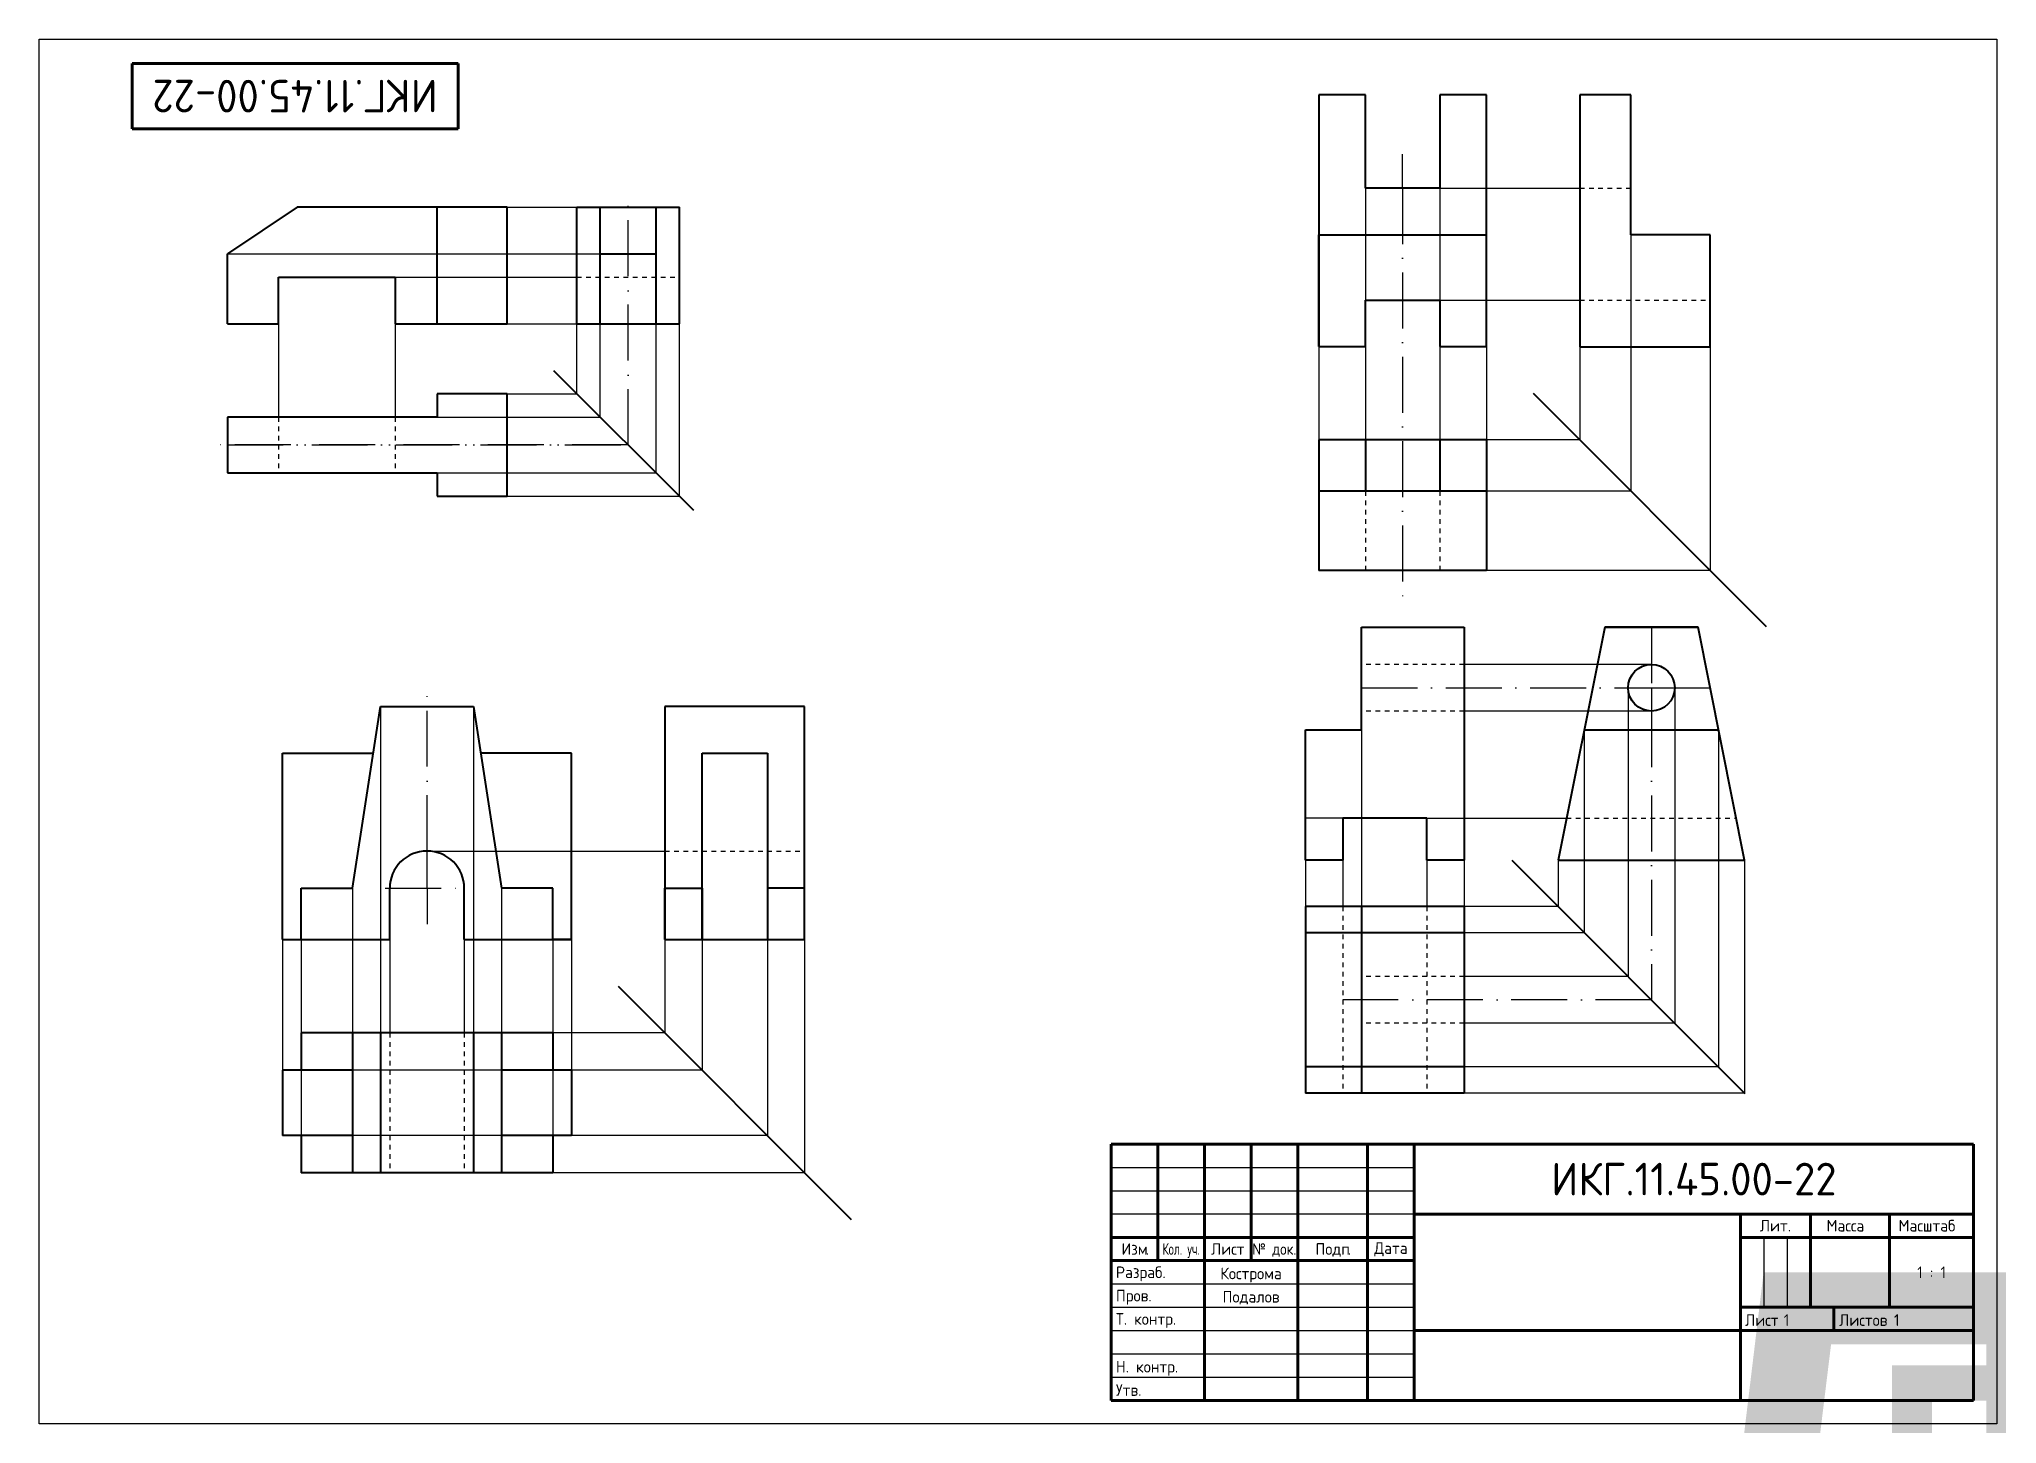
# Model space of a CAD drawing. Header units: millimetres. Extents: x 801 to 1734, y -82 to 358.
# Drawn here: x 800.6 to 1220.6, y 60.7 to 357.7 of the extents above; entities that cross this region are included whole.
import ezdxf
from ezdxf.enums import TextEntityAlignment as Align

# ---------------------------------------------------------------- set-up
doc = ezdxf.new("R2018")
doc.units = ezdxf.units.MM
doc.linetypes.add('ACAD_ISO10W100', pattern=[18, 12, -3, 0, -3])
doc.linetypes.add('JIS_02_1.0', pattern=[2, 1, -1])
for name, color, linetype in [('Линии связи', 92, 'Continuous'), ('Невидимая', 7, 'JIS_02_1.0'), ('Центровая', 20, 'ACAD_ISO10W100')]:
    doc.layers.add(name, color=color, linetype=linetype)
doc.layers.add('Основная', color=7, linetype='Continuous', lineweight=40)
doc.styles.add('GOST-2.304_Type-B', font='GOST Common.ttf')
doc.styles.get("Standard").update_dxf_attribs({"font": 'arial.ttf'})

# ---------------------------------------------------------------- blocks, each defined once
blk = doc.blocks.new('ACAD_SPDS_TB_08')
at = {"linetype": 'Continuous', "lineweight": 60}
for p, q in [((0, 0), (0, -14)), ((70, 0), (0, 0)), ((70, 0), (70, -14)), ((70, -14), (0, -14))]:
    blk.add_line(p, q, dxfattribs=at)
at = {"style": 'GOST-2.304_Type-B', "flags": 8}
blk.add_attdef('ОБОЗНАЧЕНИЕ_ДОКУМЕНТА', text='', height=5, dxfattribs=at).set_placement((35, -7), align=Align.MIDDLE_CENTER)
at = {"style": 'GOST-2.304_Type-B', "flags": 1}
blk.add_attdef('ИДЕНТИФИКАТОР_НАДПИСИ', (-0.4, -20.95), '', height=2.5, dxfattribs=at)
blk = doc.blocks.new('ACAD_SPDS_TB_06')
at = {"linetype": 'Continuous', "lineweight": 60}
for p, q in [((-185, 55), (0, 55)), ((-185, 55), (-185, 0)), ((-175, 55), (-175, 30)), ((-165, 55), (-165, 0)), ((-155, 55), (-155, 30)), ((-145, 55), (-145, 0)), ((-130, 55), (-130, 0)), ((-120, 55), (-120, 0)), ((0, 55), (0, 0)), ((-120, 40), (0, 40)), ((-185, 35), (-120, 35)), ((-185, 30), (-120, 30)), ((-120, 15), (0, 15)), ((-185, 0), (0, 0))]:
    blk.add_line(p, q, dxfattribs=at)
at = {"linetype": 'Continuous', "lineweight": 25}
for p, q in [((-185, 50), (-120, 50)), ((-185, 45), (-120, 45)), ((-185, 25), (-120, 25)), ((-185, 20), (-120, 20)), ((-185, 15), (-120, 15)), ((-185, 10), (-120, 10)), ((-185, 5), (-120, 5))]:
    blk.add_line(p, q, dxfattribs=at)
at = {"lineweight": 25}
blk.add_line((-120, 40), (-185, 40), dxfattribs=at)
at = {"lineweight": 60}
for p, q in [((-50, 40), (-50, 0)), ((-35, 40), (-35, 20)), ((-18, 40), (-18, 20)), ((-50, 35), (0, 35)), ((-50, 20), (0, 20)), ((-30, 20), (-30, 15))]:
    blk.add_line(p, q, dxfattribs=at)
for p, q in [((-45, 35), (-45, 20)), ((-40, 35), (-40, 20)), ((-130, 20), (-120, 20))]:
    blk.add_line(p, q)
at = {"style": 'GOST-2.304_Type-B'}
for s, p in [('Изм', (-180, 31.25)), ('Лист', (-160, 31.25)), ('Подп', (-137.5, 31.25)), ('Дата', (-125, 31.44))]:
    blk.add_text(s, height=2.5, dxfattribs=at).set_placement(p, align=Align.CENTER)
at = {"style": 'GOST-2.304_Type-B', "width": 0.70447}
blk.add_text('Кол. уч.', height=2.5, dxfattribs=at).set_placement((-174, 31.25), (-166, 31.25), align=Align.FIT)
at = {"style": 'GOST-2.304_Type-B', "width": 0.9}
blk.add_text('№ док.', height=2.5, dxfattribs=at).set_placement((-150, 31.25), align=Align.CENTER)
at = {"style": 'GOST-2.304_Type-B'}
for s, p in [('.', (-177.56, 31.25)), ('.', (-134.25, 31.25)), ('Разраб.', (-184, 26.25)), ('Пров.', (-184, 21.25)), ('Т. контр.', (-184, 16.25)), ('Лист', (-49.02, 16)), ('Листов', (-28.83, 16)), ('Н. контр.', (-184, 6)), ('Утв.', (-184, 1))]:
    blk.add_text(s, height=2.5, dxfattribs=at).set_placement(p)
at = {"linetype": 'Continuous', "char_height": 2.5, "attachment_point": 5, "style": 'GOST-2.304_Type-B'}
for s, insert, width in [('Лит.', (-42.5, 37.5), 14), ('Масса', (-27.5, 37.5), 14), ('Масштаб', (-10, 37.5), 19)]:
    blk.add_mtext(s, dxfattribs=dict(at, insert=insert, width=width))
at = {"style": 'GOST-2.304_Type-B'}
for tag, p, flags in [('ИДЕНТИФИКАТОР_НАДПИСИ', (-185.34, 60.88), 1), ('ЛИСТ', (-40.73, 16), 8), ('ЛИСТОВ', (-17.07, 16), 8)]:
    blk.add_attdef(tag, p, '', height=2.5, dxfattribs=dict(at, flags=flags))
at = {"style": 'GOST-2.304_Type-B', "flags": 8}
for tag, p in [('ИЗМ_4', (-180, 51)), ('ИЗМ_4_КОЛ_УЧ', (-170, 51)), ('ИЗМ_4_ЛИСТ', (-160, 51)), ('ИЗМ_4_N_ДОК', (-150, 51)), ('ИЗМ_4_ДАТА', (-125, 51)), ('ИЗМ_3', (-180, 46)), ('ИЗМ_3_КОЛ_УЧ', (-170, 46)), ('ИЗМ_3_ЛИСТ', (-160, 46)), ('ИЗМ_3_N_ДОК', (-150, 46)), ('ИЗМ_3_ДАТА', (-125, 46)), ('ИЗМ_2', (-180, 41)), ('ИЗМ_2_КОЛ_УЧ', (-170, 41)), ('ИЗМ_2_ЛИСТ', (-160, 41)), ('ИЗМ_2_N_ДОК', (-150, 41)), ('ИЗМ_2_ДАТА', (-125, 41)), ('ИЗМ_1', (-180, 36)), ('ИЗМ_1_КОЛ_УЧ', (-170, 36)), ('ИЗМ_1_ЛИСТ', (-160, 36)), ('ИЗМ_1_N_ДОК', (-150, 36)), ('ИЗМ_1_ДАТА', (-125, 36)), ('РАЗРАБ_ФИО', (-155, 26)), ('РАЗРАБ_ДАТА', (-125, 26)), ('ПРОВ_ФИО', (-155, 21)), ('ПРОВ_ДАТА', (-125, 21)), ('ТКОНТР_ФИО', (-155, 16)), ('ТКОНТР_ДАТА', (-125, 16)), ('ДОЛЖНОСТЬ_1', (-175, 11)), ('ДОЛЖНОСТЬ_1_ФИО', (-155, 11)), ('ДОЛЖНОСТЬ_1_ДАТА', (-125, 11)), ('НКОНТР_ФИО', (-155, 6)), ('НКОНТР_ДАТА', (-125, 6)), ('УТВ_ФИО', (-155, 1)), ('УТВ_ДАТА', (-125, 1))]:
    blk.add_attdef(tag, text='', height=2.5, dxfattribs=at).set_placement(p, align=Align.CENTER)
at = {"style": 'GOST-2.304_Type-B'}
blk.add_attdef('ОБОЗНАЧЕНИЕ_ДОКУМЕНТА', text='', height=5, dxfattribs=at).set_placement((-60, 47.5), align=Align.MIDDLE_CENTER)
at = {"lineweight": 30, "flags": 104}
for tag, p in [('НАИМЕНОВАНИЕ_ДОКУМЕНТА', (-85, 27.5)), ('ОБОЗНАЧЕНИЕ_МАТЕРИАЛА', (-85, 7.5)), ('НАИМЕНОВАНИЕ_ПРЕДПРИЯТИЯ', (-25, 7.5))]:
    blk.add_attdef(tag, text='', height=3.5, dxfattribs=at).set_placement(p, align=Align.MIDDLE_CENTER)
at = {"style": 'GOST-2.304_Type-B', "flags": 8}
for tag, p in [('Л1', (-47.5, 27.5)), ('Л2', (-42.5, 27.5)), ('Л3', (-37.5, 27.5)), ('МАССА', (-26.5, 27.5)), ('МАСШТАБ', (-9, 27.5))]:
    blk.add_attdef(tag, text='', height=2.5, dxfattribs=at).set_placement(p, align=Align.MIDDLE_CENTER)

msp = doc.modelspace()

# ---------------------------------------------------------------- linework, layer by layer
for p, q in [((1085.13, 325.71), (1093.13, 325.71)), ((840.98, 264.61), (840.98, 270.61)), ((840.98, 270.61), (840.98, 270.61)), ((1084.3, 231.54), (1084.3, 218.54)), ((1084.3, 231.54), (1084.3, 218.54)), ((1080.3, 190.54), (1072.3, 190.54))]:
    msp.add_line(p, q)
msp.add_lwpolyline([(800.61, 60.66), (800.61, 357.66), (1220.61, 357.66), (1220.61, 60.66), (800.61, 60.66)])
at = {"layer": 'Линии связи'}
for p, q in [((1085.13, 325.71), (1085.13, 271.7)), ((1101.13, 325.71), (1131.11, 325.71)), ((1101.13, 325.71), (1101.13, 271.7)), ((900.98, 321.61), (915.98, 321.61)), ((1142.11, 315.69), (1142.11, 260.7)), ((840.98, 311.61), (900.98, 311.61)), ((900.98, 311.61), (920.98, 311.61)), ((876.98, 306.61), (915.98, 306.61)), ((1101.13, 301.71), (1131.11, 301.71)), ((851.98, 296.61), (851.98, 276.61)), ((876.98, 296.61), (876.98, 276.61)), ((900.98, 296.61), (915.98, 296.61)), ((915.98, 281.61), (915.98, 296.61)), ((920.98, 276.61), (920.98, 296.61)), ((932.98, 264.61), (932.98, 296.61)), ((937.98, 259.61), (937.98, 296.61)), ((1075.13, 291.71), (1075.13, 271.7)), ((1111.13, 291.71), (1111.13, 271.7)), ((1131.11, 291.69), (1131.11, 271.7)), ((1159.11, 291.69), (1159.11, 243.7)), ((900.98, 281.61), (915.98, 281.61)), ((885.98, 276.61), (920.98, 276.61)), ((1131.11, 271.7), (1111.13, 271.7)), ((885.98, 264.61), (932.98, 264.61)), ((1142.11, 260.7), (1111.13, 260.7)), ((900.98, 259.61), (937.98, 259.61)), ((1159.11, 243.7), (1111.13, 243.7)), ((1146.5, 223.54), (1106.3, 223.54)), ((1141.5, 218.54), (1141.5, 156.6)), ((1151.5, 218.54), (1151.5, 146.6)), ((873.82, 214.52), (873.82, 144.52)), ((893.82, 214.52), (893.82, 144.52)), ((1146.5, 213.54), (1106.3, 213.54)), ((1084.3, 209.54), (1084.3, 171.6)), ((1132.1, 209.54), (1132.1, 166)), ((1160.9, 209.54), (1160.9, 137.2)), ((1098.3, 190.54), (1128.3, 190.54)), ((883.82, 183.52), (934.83, 183.52)), ((1072.3, 181.54), (1072.3, 171.6)), ((1080.3, 181.54), (1080.3, 171.6)), ((1098.3, 181.54), (1098.3, 171.6)), ((1106.3, 181.54), (1106.3, 171.6)), ((1126.5, 181.54), (1126.5, 171.6)), ((1166.5, 181.54), (1166.5, 131.6)), ((867.82, 175.52), (867.82, 144.52)), ((899.82, 175.52), (899.82, 144.52)), ((1126.5, 171.6), (1106.3, 171.6)), ((852.82, 164.52), (852.82, 136.52)), ((856.82, 164.52), (856.82, 144.52)), ((875.82, 164.52), (875.82, 144.52)), ((891.82, 164.52), (891.82, 144.52)), ((910.82, 164.52), (910.82, 144.52)), ((914.82, 164.52), (914.82, 136.52)), ((934.83, 164.53), (934.83, 144.52)), ((942.83, 164.53), (942.83, 136.52)), ((956.83, 164.53), (956.83, 122.52)), ((964.83, 164.53), (964.83, 114.52)), ((1132.1, 166), (1106.3, 166)), ((1141.5, 156.6), (1106.3, 156.6)), ((934.83, 144.52), (910.82, 144.52)), ((1151.5, 146.6), (1106.3, 146.6)), ((856.82, 136.52), (856.82, 122.52)), ((899.82, 136.52), (867.82, 136.52)), ((910.82, 136.52), (910.82, 122.52)), ((942.83, 136.52), (914.82, 136.52)), ((1160.9, 137.2), (1106.3, 137.2)), ((1166.5, 131.6), (1106.3, 131.6)), ((899.82, 122.52), (867.82, 122.52)), ((956.83, 122.52), (914.82, 122.52)), ((964.83, 114.52), (910.82, 114.52)), ((964.83, 114.52), (910.82, 114.52))]:
    msp.add_line(p, q, dxfattribs=at)
at = {"layer": 'Невидимая'}
for p, q in [((1131.11, 325.71), (1142.11, 325.71)), ((915.98, 306.61), (937.98, 306.61)), ((1131.11, 301.71), (1159.11, 301.71)), ((851.98, 276.61), (851.98, 264.61)), ((876.98, 276.61), (876.98, 264.61)), ((1085.13, 260.7), (1085.13, 243.7)), ((1101.13, 260.7), (1101.13, 243.7)), ((1106.3, 223.54), (1084.3, 223.54)), ((1106.3, 213.54), (1084.3, 213.54)), ((1128.3, 190.54), (1164.7, 190.54)), ((934.83, 183.52), (964.83, 183.52)), ((1080.3, 171.6), (1080.3, 131.6)), ((1098.3, 171.6), (1098.3, 131.6)), ((1106.3, 156.6), (1084.3, 156.6)), ((875.82, 144.52), (875.82, 114.52)), ((891.82, 144.52), (891.82, 114.52)), ((1106.3, 146.6), (1084.3, 146.6))]:
    msp.add_line(p, q, dxfattribs=at)
at = {"layer": 'Основная'}
for p, q in [((1075.13, 345.71), (1075.13, 291.71)), ((1085.13, 345.71), (1075.13, 345.71)), ((1075.13, 345.71), (1075.13, 321.71)), ((1085.13, 325.71), (1085.13, 345.71)), ((1111.13, 345.71), (1101.13, 345.71)), ((1101.13, 345.71), (1101.13, 325.71)), ((1111.13, 291.71), (1111.13, 345.71)), ((1131.11, 345.69), (1131.11, 291.69)), ((1142.11, 345.69), (1131.11, 345.69)), ((1142.11, 315.69), (1142.11, 345.69)), ((1101.13, 325.71), (1085.13, 325.71)), ((855.98, 321.61), (840.98, 311.61)), ((900.98, 321.61), (855.98, 321.61)), ((885.98, 296.61), (885.98, 321.61)), ((900.98, 296.61), (900.98, 321.61)), ((915.98, 296.61), (915.98, 321.61)), ((915.98, 321.61), (937.98, 321.61)), ((920.98, 296.61), (920.98, 321.61)), ((932.98, 296.61), (932.98, 321.61)), ((937.98, 296.61), (937.98, 321.61)), ((1075.13, 291.71), (1075.13, 315.71)), ((1075.13, 315.71), (1111.13, 315.71)), ((1159.11, 315.69), (1142.11, 315.69)), ((1159.11, 291.69), (1159.11, 315.69)), ((840.98, 296.61), (840.98, 311.61)), ((920.98, 311.61), (932.98, 311.61)), ((851.98, 296.61), (851.98, 306.61)), ((851.98, 306.61), (876.98, 306.61)), ((876.98, 306.61), (876.98, 296.61)), ((1085.13, 291.71), (1085.13, 301.71)), ((1085.13, 301.71), (1101.13, 301.71)), ((1101.13, 301.71), (1101.13, 291.71)), ((1101.13, 301.71), (1101.13, 291.71)), ((840.98, 296.61), (851.98, 296.61)), ((876.98, 296.61), (900.98, 296.61)), ((876.98, 296.61), (885.98, 296.61)), ((915.98, 296.61), (937.98, 296.61)), ((1075.13, 291.71), (1085.13, 291.71)), ((1101.13, 291.71), (1111.13, 291.71)), ((1131.11, 291.69), (1159.11, 291.69)), ((910.98, 286.61), (940.98, 256.61)), ((900.98, 281.61), (885.98, 281.61)), ((885.98, 281.61), (885.98, 276.61)), ((900.98, 259.61), (900.98, 281.61)), ((1121.11, 281.7), (1171.11, 231.7)), ((840.98, 276.61), (840.98, 264.61)), ((885.98, 276.61), (840.98, 276.61)), ((1075.13, 271.7), (1075.13, 243.7)), ((1111.13, 271.7), (1075.13, 271.7)), ((1085.13, 271.7), (1085.13, 260.7)), ((1101.13, 271.7), (1101.13, 260.7)), ((1111.13, 271.7), (1111.13, 243.7)), ((840.98, 264.61), (885.98, 264.61)), ((885.98, 264.61), (885.98, 259.61)), ((1111.13, 260.7), (1075.13, 260.7)), ((885.98, 259.61), (900.98, 259.61)), ((1111.13, 243.7), (1075.13, 243.7)), ((1084.3, 231.54), (1106.3, 231.54)), ((1084.3, 209.54), (1084.3, 231.54)), ((1106.3, 231.54), (1106.3, 181.54)), ((1136.5, 231.54), (1126.5, 181.54)), ((1136.5, 231.54), (1156.5, 231.54)), ((1156.5, 231.54), (1136.5, 231.54)), ((1136.5, 231.54), (1146.5, 231.54)), ((1166.5, 181.54), (1156.5, 231.54)), ((867.82, 175.52), (873.82, 214.52)), ((873.82, 214.52), (893.82, 214.52)), ((873.82, 214.52), (893.82, 214.52)), ((893.82, 214.52), (899.82, 175.52)), ((934.83, 214.53), (934.83, 164.53)), ((964.83, 214.53), (934.83, 214.53)), ((964.83, 164.53), (964.83, 214.53)), ((1072.3, 181.54), (1072.3, 209.54)), ((1072.3, 209.54), (1084.3, 209.54)), ((1132.1, 209.54), (1160.9, 209.54)), ((852.82, 164.52), (852.82, 204.52)), ((852.82, 204.52), (872.29, 204.52)), ((914.82, 204.52), (895.36, 204.52)), ((914.82, 164.52), (914.82, 204.52)), ((942.83, 164.53), (942.83, 204.53)), ((942.83, 204.53), (956.83, 204.53)), ((956.83, 204.53), (956.83, 164.53)), ((1098.3, 190.54), (1080.3, 190.54)), ((1080.3, 190.54), (1080.3, 181.54)), ((1098.3, 181.54), (1098.3, 190.54)), ((1080.3, 181.54), (1072.3, 181.54)), ((1106.3, 181.54), (1098.3, 181.54)), ((1116.55, 181.54), (1166.55, 131.54)), ((1126.5, 181.54), (1166.5, 181.54)), ((856.82, 164.52), (856.82, 175.52)), ((856.82, 175.52), (867.82, 175.52)), ((875.82, 164.52), (875.82, 175.52)), ((891.82, 164.52), (891.82, 175.52)), ((910.82, 175.52), (899.82, 175.52)), ((910.82, 164.52), (910.82, 175.52)), ((934.83, 164.53), (934.83, 175.53)), ((934.83, 164.53), (934.83, 175.53)), ((934.83, 175.53), (942.83, 175.53)), ((942.83, 175.53), (942.83, 164.53)), ((964.83, 175.53), (956.83, 175.53)), ((964.83, 164.53), (964.83, 175.53)), ((1106.3, 171.6), (1072.3, 171.6)), ((1072.3, 171.6), (1072.3, 131.6)), ((1084.3, 171.6), (1084.3, 131.6)), ((1106.3, 171.6), (1106.3, 131.6)), ((852.82, 164.52), (875.82, 164.52)), ((852.82, 164.52), (856.82, 164.52)), ((891.82, 164.52), (914.82, 164.52)), ((914.82, 164.52), (910.82, 164.52)), ((934.83, 164.53), (964.83, 164.53)), ((1106.3, 166), (1072.3, 166)), ((924.83, 154.52), (974.83, 104.52)), ((910.82, 144.52), (856.82, 144.52)), ((856.82, 144.52), (856.82, 136.52)), ((867.82, 144.52), (867.82, 136.52)), ((873.82, 144.52), (873.82, 114.52)), ((893.82, 144.52), (893.82, 114.52)), ((899.82, 144.52), (899.82, 136.52)), ((910.82, 144.52), (910.82, 136.52)), ((852.82, 136.52), (852.82, 122.52)), ((867.82, 136.52), (852.82, 136.52)), ((867.82, 136.52), (867.82, 122.52)), ((899.82, 136.52), (899.82, 122.52)), ((914.82, 136.52), (899.82, 136.52)), ((914.82, 136.52), (914.82, 122.52)), ((1106.3, 137.2), (1072.3, 137.2)), ((1106.3, 131.6), (1072.3, 131.6)), ((867.82, 122.52), (852.82, 122.52)), ((856.82, 122.52), (856.82, 114.52)), ((867.82, 122.52), (867.82, 114.52)), ((899.82, 122.52), (899.82, 114.52)), ((914.82, 122.52), (899.82, 122.52)), ((910.82, 122.52), (910.82, 114.52)), ((910.82, 114.52), (856.82, 114.52))]:
    msp.add_line(p, q, dxfattribs=at)
msp.add_circle((1146.5, 218.54), 5, dxfattribs=at)
msp.add_arc((883.82, 175.52), 8, 0, 180, dxfattribs=at)
at = {"layer": 'Центровая'}
for p, q in [((1093.13, 325.71), (1093.13, 332.98)), ((926.98, 270.61), (926.98, 324.32)), ((1093.13, 325.71), (1093.13, 237.74)), ((926.98, 270.61), (838.24, 270.61)), ((840.98, 270.61), (926.98, 270.61)), ((1146.5, 231.54), (1146.5, 218.54)), ((1084.3, 218.54), (1141.5, 218.54)), ((1141.5, 218.54), (1146.5, 218.54)), ((1146.5, 218.54), (1146.5, 213.54)), ((1146.5, 218.54), (1151.5, 218.54)), ((1151.5, 218.54), (1159.1, 218.54)), ((883.82, 183.52), (883.82, 217.56)), ((1146.5, 213.54), (1146.5, 151.6)), ((883.82, 175.52), (883.82, 183.52)), ((874.86, 175.52), (892.44, 175.52)), ((883.82, 175.52), (883.82, 167.86)), ((1146.5, 151.6), (1080.3, 151.6))]:
    msp.add_line(p, q, dxfattribs=at)

# ---------------------------------------------------------------- block references
ref = msp.add_blockref('ACAD_SPDS_TB_08', (890.53, 338.44), dxfattribs=dict(rotation=180))
ref.add_attrib('ОБОЗНАЧЕНИЕ_ДОКУМЕНТА', 'ИКГ.11.45.00-22', dxfattribs={"height": 7, "rotation": 180, "style": 'GOST-2.304_Type-B'}).set_placement((855.53, 345.44), align=Align.MIDDLE_CENTER)
ref = msp.add_blockref('ACAD_SPDS_TB_06', (1215.61, 65.66))
lines = msp.add_mtext('Детали', dxfattribs={"insert": (1130.61, 93.16), "char_height": 136, "attachment_point": 1})
ref.add_attrib('НАИМЕНОВАНИЕ_ДОКУМЕНТА', '', (1130.61, 93.16), dxfattribs={"flags": 104}).embed_mtext(lines)
lines = msp.add_mtext('ГГУ МС-12', dxfattribs={"insert": (1190.61, 73.16), "char_height": 68.571, "attachment_point": 1})
ref.add_attrib('НАИМЕНОВАНИЕ_ПРЕДПРИЯТИЯ', '', (1190.61, 73.16), dxfattribs={"flags": 104}).embed_mtext(lines)
ref.add_attrib('ОБОЗНАЧЕНИЕ_ДОКУМЕНТА', 'ИКГ.11.45.00-22', dxfattribs={"height": 7, "style": 'GOST-2.304_Type-B'}).set_placement((1155.61, 113.16), align=Align.MIDDLE_CENTER)
ref.add_attrib('ЛИСТ', '1', (1174.88, 81.66), dxfattribs={"height": 2.5, "style": 'GOST-2.304_Type-B'})
ref.add_attrib('ЛИСТОВ', '1', (1198.54, 81.66), dxfattribs={"height": 2.5, "style": 'GOST-2.304_Type-B'})
ref.add_attrib('МАСШТАБ', '1 : 1', dxfattribs={"height": 2.5, "style": 'GOST-2.304_Type-B'}).set_placement((1206.61, 93.16), align=Align.MIDDLE_CENTER)
ref.add_attrib('РАЗРАБ_ФИО', 'Кострома', dxfattribs={"height": 2.5, "style": 'GOST-2.304_Type-B'}).set_placement((1060.61, 91.66), align=Align.CENTER)
ref.add_attrib('ПРОВ_ФИО', 'Подалов', dxfattribs={"height": 2.5, "style": 'GOST-2.304_Type-B'}).set_placement((1060.61, 86.66), align=Align.CENTER)

doc.saveas('drawing.dxf')
